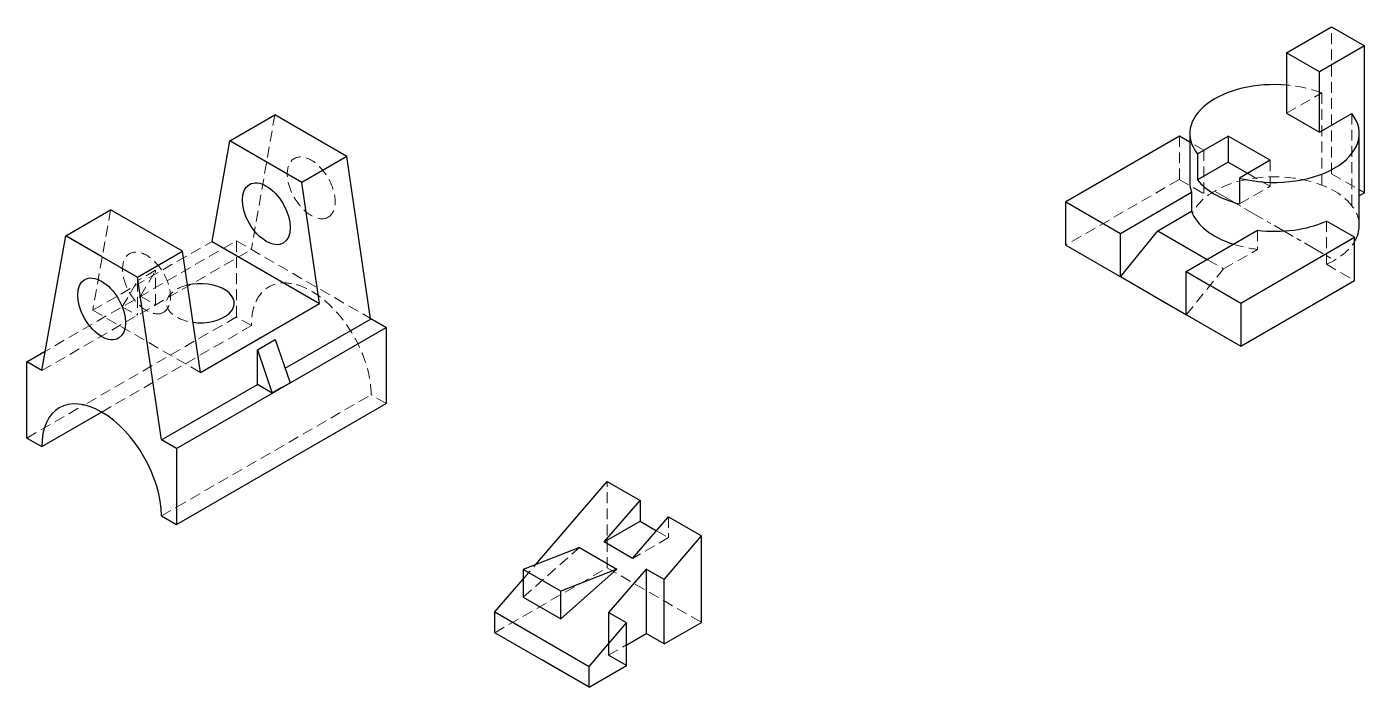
# Model space of a CAD drawing. Header units: millimetres. Extents: x -6852 to 59965, y -10230 to 31776.
# Drawn here: x 31321 to 32096, y 14308 to 14689 of the extents above; entities that cross this region are included whole.
import ezdxf

# ---------------------------------------------------------------- set-up
doc = ezdxf.new("R2010")
doc.units = ezdxf.units.MM
doc.header["$MEASUREMENT"] = 0
doc.linetypes.add('CENTER', pattern=[2, 1.25, -0.25, 0.25, -0.25])
doc.linetypes.add('HIDDEN', pattern=[0.375, 0.25, -0.125])
for name, color, linetype, lineweight in [('Center Line', 132, 'CENTER', 18), ('Hidden Lines', 10, 'HIDDEN', 13), ('Object line', 7, 'Continuous', 25)]:
    doc.layers.add(name, color=color, linetype=linetype, lineweight=lineweight)

msp = doc.modelspace()

# ---------------------------------------------------------------- linework, layer by layer
at = {"layer": 'Center Line', "ltscale": 10}
msp.add_line((32008.316, 14594.464), (32077.598, 14554.464), dxfattribs=at)
at = {"layer": 'Hidden Lines', "ltscale": 25}
for p, q in [((32075.866, 14604.464), (32075.866, 14689.464)), ((32049.885, 14639.464), (32070.265, 14651.23)), ((32070.265, 14651.23), (32070.265, 14597.946)), ((31464.649, 14638.495), (31451.075, 14560.658)), ((32087.684, 14639.287), (32087.684, 14586.003)), ((31987.964, 14626.214), (31987.964, 14601.214)), ((32002.007, 14618.106), (31993.967, 14622.748)), ((32002.007, 14618.106), (32002.007, 14592.988)), ((32040.359, 14612.248), (32040.359, 14597.248)), ((31987.862, 14601.155), (31922.146, 14563.214)), ((31987.862, 14601.155), (32002.007, 14592.988)), ((32027.385, 14604.738), (32040.359, 14597.248)), ((32075.866, 14604.464), (32094.918, 14593.464)), ((32022.631, 14587.013), (32040.359, 14597.248)), ((32091.968, 14595.167), (32091.947, 14595.179)), ((31369.668, 14583.658), (31359.344, 14525.541)), ((32072.996, 14577.12), (32072.996, 14552.12)), ((32033.078, 14571.76), (32033.078, 14560.76)), ((31321.171, 14495.658), (31442.414, 14565.658)), ((31329.831, 14490.658), (31451.075, 14560.658)), ((31359.344, 14525.541), (31428.344, 14565.378)), ((31442.414, 14565.658), (31442.414, 14521.658)), ((31442.414, 14565.658), (31520.022, 14520.852)), ((32013.512, 14549.464), (32033.078, 14560.76)), ((32004.28, 14554.794), (32013.512, 14549.464)), ((32072.996, 14552.12), (32089.289, 14542.714)), ((31991.861, 14522.964), (32013.512, 14549.464)), ((31442.414, 14521.658), (31354.278, 14470.773)), ((31421.562, 14489.619), (31359.344, 14525.541)), ((31451.075, 14516.658), (31442.414, 14521.658)), ((31364.502, 14466.676), (31451.075, 14516.658)), ((31407.773, 14411.658), (31520.357, 14476.658)), ((31529.017, 14471.658), (31520.357, 14476.658)), ((31321.171, 14451.658), (31354.278, 14470.773)), ((31656.873, 14376.556), (31656.873, 14426.556)), ((31399.113, 14406.658), (31407.712, 14411.623)), ((31692.38, 14406.056), (31692.38, 14394.056)), ((31685.485, 14398.037), (31692.38, 14394.056)), ((31692.38, 14394.056), (31671.596, 14382.056)), ((31608.376, 14359.636), (31640.852, 14388.346)), ((31591.921, 14339.056), (31656.873, 14376.556)), ((31608.329, 14370.128), (31615.415, 14378.365)), ((31656.873, 14376.556), (31711.433, 14345.056)), ((31657.739, 14326.056), (31668.131, 14332.056))]:
    msp.add_line(p, q, dxfattribs=at)
at = {"layer": 'Hidden Lines', "color": 2, "ltscale": 25}
for p, q in [((31395.649, 14548.658), (31385.257, 14542.658)), ((31386.989, 14533.658), (31395.649, 14548.658)), ((31395.649, 14528.658), (31395.649, 14548.658)), ((31376.414, 14527.553), (31385.257, 14542.658)), ((31385.257, 14542.658), (31385.257, 14522.658)), ((31386.989, 14533.658), (31395.649, 14528.658)), ((31376.414, 14527.553), (31385.257, 14522.658))]:
    msp.add_line(p, q, dxfattribs=at)
at = {"layer": 'Hidden Lines', "ltscale": 25}
for centre, major_axis, start_param, end_param in [((32042.957, 14627.748), (-48.99, 0), 4.1211007, 4.5689526), ((32042.957, 14574.464), (-48.99, 0), 3.5509078, 6.0330992), ((32042.957, 14574.464), (-48.99, 0), 3.1875735, 3.5506954), ((32042.957, 14588.464), (-48.99, 0), 7.3444032, 7.6509477), ((32042.957, 14574.464), (-48.99, 0), 2.2308667, 2.804958), ((31421.562, 14529.619), (-19.596, 0), 5.104239, 7.6295035), ((31485.716, 14496.658), (24.495, -42.426), 0.7853982, 3.9269908)]:
    msp.add_ellipse(centre, major_axis=major_axis, ratio=0.5773503, start_param=start_param, end_param=end_param, dxfattribs=at)
for centre in [(31485.716, 14596.333), (31390.453, 14541.333)]:
    msp.add_ellipse(centre, major_axis=(9.798, -16.971), ratio=0.5773503, dxfattribs=at)
at = {"layer": 'Object line', "ltscale": 25}
for p, q in [((32049.885, 14674.464), (32075.866, 14689.464)), ((32075.866, 14689.464), (32094.918, 14678.464)), ((32094.918, 14678.464), (32068.938, 14663.464)), ((32094.918, 14593.464), (32094.918, 14678.464)), ((32068.938, 14663.464), (32049.885, 14674.464)), ((32049.885, 14674.464), (32049.885, 14639.464)), ((32068.938, 14628.464), (32068.938, 14663.464)), ((31438.668, 14623.495), (31464.649, 14638.495)), ((31506.218, 14614.495), (31464.649, 14638.495)), ((32049.885, 14639.464), (32068.938, 14628.464)), ((32068.938, 14628.464), (32087.684, 14639.287)), ((31428.344, 14565.378), (31438.668, 14623.495)), ((31480.237, 14599.495), (31438.668, 14623.495)), ((31987.964, 14626.214), (31922.146, 14588.214)), ((31993.955, 14622.755), (31987.964, 14626.214)), ((31993.967, 14627.748), (31993.967, 14599.464)), ((31998.383, 14616.013), (32016.11, 14626.248)), ((32040.359, 14612.248), (32016.11, 14626.248)), ((32016.11, 14626.248), (32016.11, 14611.248)), ((32091.947, 14574.464), (32091.947, 14627.748)), ((31506.218, 14614.495), (31480.237, 14599.495)), ((31520.074, 14520.495), (31506.218, 14614.495)), ((31998.402, 14615.988), (31998.402, 14600.988)), ((32016.11, 14611.248), (31998.402, 14600.988)), ((32016.11, 14611.248), (32027.385, 14604.738)), ((32040.359, 14612.248), (32022.631, 14602.013)), ((31490.562, 14529.456), (31480.237, 14599.495)), ((32022.631, 14602.013), (32022.631, 14587.013)), ((31953.756, 14569.964), (31994.973, 14593.76)), ((31994.973, 14593.76), (31994.973, 14582.76)), ((32094.918, 14593.464), (32091.947, 14591.748)), ((31343.687, 14568.658), (31369.668, 14583.658)), ((31411.237, 14559.658), (31369.668, 14583.658)), ((31922.146, 14563.214), (31922.146, 14588.214)), ((31922.146, 14588.214), (31953.756, 14569.964)), ((31975.407, 14571.464), (31994.973, 14582.76)), ((32089.289, 14567.714), (32072.996, 14577.12)), ((31329.831, 14490.658), (31343.687, 14568.658)), ((31343.687, 14568.658), (31385.257, 14544.658)), ((31364.472, 14556.658), (31343.687, 14568.658)), ((31953.756, 14544.964), (31975.407, 14571.464)), ((31953.756, 14544.964), (31953.756, 14569.964)), ((31975.407, 14571.464), (32004.28, 14554.794)), ((31991.861, 14547.964), (32033.078, 14571.76)), ((32023.471, 14529.714), (32089.289, 14567.714)), ((32089.289, 14542.714), (32089.289, 14567.714)), ((31385.257, 14544.658), (31411.237, 14559.658)), ((31421.562, 14489.619), (31411.237, 14559.658)), ((31428.344, 14565.378), (31490.562, 14529.456)), ((31922.146, 14563.214), (32023.471, 14504.714)), ((31364.472, 14556.658), (31385.257, 14544.658)), ((31399.113, 14450.658), (31385.257, 14544.658)), ((31972.809, 14533.964), (31953.756, 14544.964)), ((31991.861, 14522.964), (31991.861, 14547.964)), ((31991.861, 14547.964), (32005.74, 14539.951)), ((32005.74, 14539.951), (32005.926, 14539.843)), ((32005.926, 14539.843), (32023.471, 14529.714)), ((32023.471, 14504.714), (32089.289, 14542.714)), ((31421.562, 14489.619), (31490.562, 14529.456)), ((31972.809, 14533.964), (31991.861, 14522.964)), ((32023.471, 14529.714), (32023.471, 14504.714)), ((31470.704, 14491.992), (31520.357, 14520.658)), ((31520.022, 14520.852), (31529.017, 14515.658)), ((31529.017, 14515.658), (31520.022, 14520.852)), ((31407.773, 14445.658), (31529.017, 14515.658)), ((31529.017, 14515.658), (31529.017, 14471.658)), ((31421.562, 14489.619), (31456.203, 14509.619)), ((31454.539, 14502.658), (31464.931, 14508.658)), ((31464.931, 14508.658), (31473.591, 14483.658)), ((31321.171, 14495.658), (31331.81, 14501.801)), ((31454.539, 14482.658), (31454.539, 14502.658)), ((31454.539, 14502.658), (31463.199, 14477.658)), ((31321.171, 14451.658), (31321.171, 14495.658)), ((31329.831, 14490.658), (31321.171, 14495.658)), ((31399.113, 14450.658), (31454.539, 14482.658)), ((31463.199, 14477.658), (31454.539, 14482.658)), ((31468.395, 14480.658), (31473.591, 14483.658)), ((31468.395, 14480.658), (31463.199, 14477.658)), ((31329.831, 14446.658), (31364.451, 14466.646)), ((31407.773, 14401.658), (31529.017, 14471.658)), ((31321.171, 14451.658), (31329.831, 14446.658)), ((31407.773, 14445.658), (31399.113, 14450.658)), ((31407.773, 14445.658), (31407.773, 14401.658)), ((31615.415, 14378.365), (31656.873, 14426.556)), ((31656.873, 14426.556), (31675.926, 14415.556)), ((31655.141, 14391.556), (31675.926, 14415.556)), ((31675.926, 14415.556), (31675.926, 14403.556)), ((31399.113, 14406.658), (31407.773, 14401.658)), ((31671.596, 14382.056), (31692.38, 14406.056)), ((31692.38, 14406.056), (31711.433, 14395.056)), ((31655.141, 14391.556), (31675.926, 14403.556)), ((31675.926, 14403.556), (31685.485, 14398.037)), ((31671.596, 14382.056), (31655.141, 14391.556)), ((31689.782, 14369.889), (31711.433, 14395.056)), ((31711.433, 14345.056), (31711.433, 14395.056)), ((31640.852, 14388.346), (31608.376, 14375.636)), ((31640.852, 14388.346), (31662.502, 14375.846)), ((31630.026, 14363.136), (31608.376, 14375.636)), ((31608.376, 14375.636), (31608.376, 14359.636)), ((31630.026, 14347.136), (31662.502, 14375.846)), ((31662.502, 14375.846), (31630.026, 14363.136)), ((31679.39, 14375.889), (31657.739, 14350.722)), ((31689.782, 14369.889), (31679.39, 14375.889)), ((31679.39, 14375.889), (31679.39, 14338.556)), ((31591.921, 14351.056), (31608.284, 14370.075)), ((31689.782, 14332.556), (31689.782, 14369.889)), ((31608.376, 14359.636), (31630.026, 14347.136)), ((31630.026, 14347.136), (31630.026, 14363.136)), ((31591.921, 14339.056), (31591.921, 14351.056)), ((31591.921, 14351.056), (31646.481, 14319.556)), ((31668.131, 14344.722), (31657.739, 14350.722)), ((31657.739, 14350.722), (31657.739, 14326.056)), ((31646.481, 14319.556), (31668.131, 14344.722)), ((31668.131, 14320.056), (31668.131, 14344.722)), ((31689.782, 14332.556), (31711.433, 14345.056)), ((31646.481, 14307.556), (31591.921, 14339.056)), ((31668.187, 14332.088), (31679.39, 14338.556)), ((31689.782, 14332.556), (31679.39, 14338.556)), ((31646.481, 14307.556), (31619.201, 14323.306)), ((31646.481, 14307.556), (31668.131, 14320.056)), ((31646.481, 14307.556), (31668.131, 14320.056)), ((31646.481, 14307.556), (31646.481, 14319.556)), ((31668.131, 14320.056), (31657.739, 14326.056))]:
    msp.add_line(p, q, dxfattribs=at)
for centre, major_axis, start_param, end_param in [((32042.957, 14627.748), (-48.99, 0), 4.5689526, 6.7118965), ((32042.957, 14627.748), (-48.99, 0), 1.1450925, 3.5618222), ((32042.957, 14599.464), (-48.99, 0), 0, 0.2030339), ((32042.894, 14612.748), (-48.99, 0), 6.7119902, 7.4271668), ((32042.957, 14588.464), (-48.99, 0), 6.4862192, 7.3422155), ((32042.957, 14599.464), (-48.99, 0), 1.3677624, 2.2308667), ((32042.957, 14574.464), (-48.99, 0), 2.8080462, 3.1415927), ((31421.562, 14529.619), (-19.596, 0), 1.3518397, 5.1017871), ((31364.472, 14426.658), (24.495, -42.426), 0.7853982, 3.9269908)]:
    msp.add_ellipse(centre, major_axis=major_axis, ratio=0.5773503, start_param=start_param, end_param=end_param, dxfattribs=at)
for centre in [(31459.735, 14581.333), (31364.472, 14526.333)]:
    msp.add_ellipse(centre, major_axis=(9.798, -16.971), ratio=0.5773503, dxfattribs=at)

doc.saveas('drawing.dxf')
